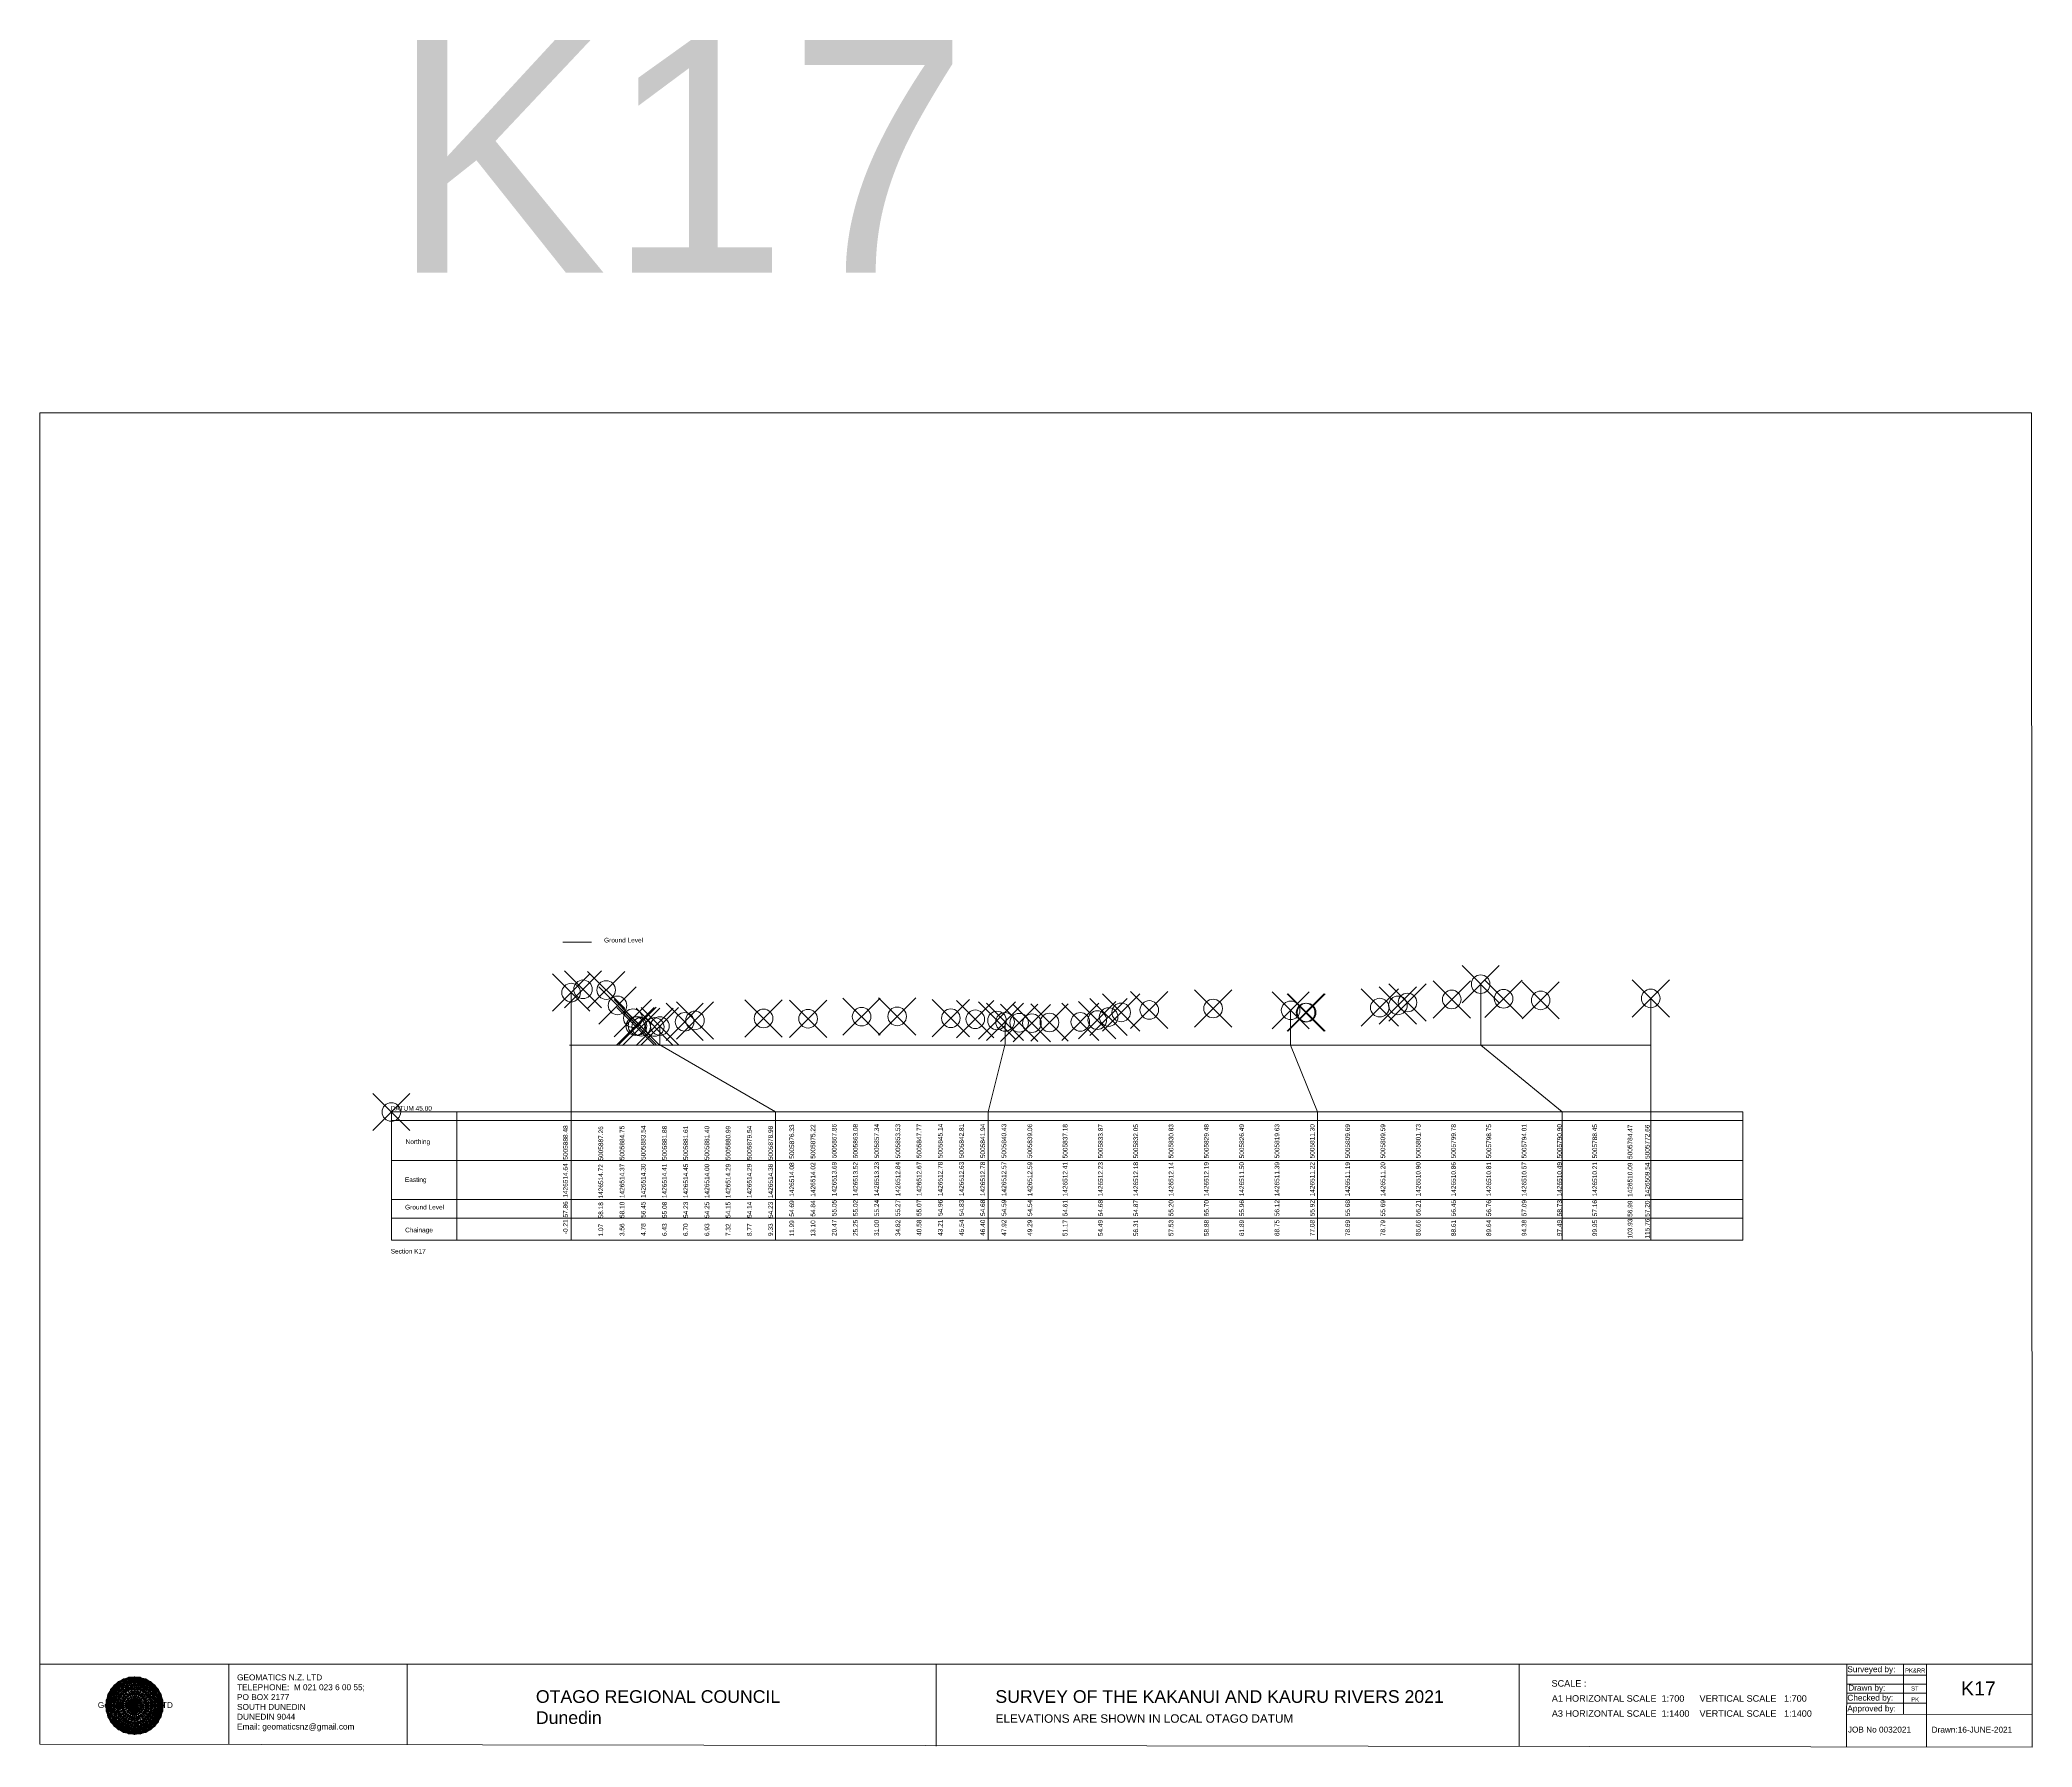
# Model space of a CAD drawing. Header units: millimetres. Extents: x -13548260 to 13046302109, y -19137686871 to 1424966580.
# Drawn here: x -1025823 to -811824, y -23210 to 160139 of the extents above; entities that cross this region are included whole.
import ezdxf

# ---------------------------------------------------------------- set-up
doc = ezdxf.new("R2010")
doc.units = ezdxf.units.MM
doc.header["$PDMODE"] = 35
doc.header["$PDSIZE"] = 2000
doc.layers.get('0').update_dxf_attribs({"lineweight": 0})
doc.layers.add('geo', color=7, linetype='Continuous', lineweight=0)
doc.styles.get("Standard").update_dxf_attribs({"font": 'arial.ttf'})

# ---------------------------------------------------------------- blocks, each defined once
blk = doc.blocks.new('Geomatics_Circle_SPT')
at = {"layer": 'geo', "color": 2, "linetype": 'Continuous', "lineweight": 0}
for p, q in [((0, 25.2), (-25.2, 0)), ((-24.7, 4.9), (-4.9, 24.7)), ((-24.7, -4.9), (4.9, 24.7)), ((-9.7, 23.3), (-23.3, 9.6)), ((9.7, 23.3), (-23.3, -9.7)), ((-21, 14), (-14, 21)), ((-21, -14), (14, 21)), ((0, 0), (-17.8, 17.8)), ((-14, 21), (21, -14)), ((23.3, -9.7), (-9.7, 23.3)), ((-4.9, 24.7), (24.7, -4.9)), ((25.2, 0), (0, 25.2)), ((0, 0), (17.8, 17.8)), ((4.9, 24.7), (24.7, 4.9)), ((23.3, 9.7), (9.7, 23.3)), ((14, 21), (21, 14)), ((17.8, 18.1), (17.8, 18.1)), ((4.9, -24.7), (-24.7, 4.9)), ((-24.7, 0), (0, -24.7)), ((-23.3, 9.7), (9.7, -23.3)), ((14, -21), (-21, 14)), ((0, 0), (-17.8, -17.8)), ((21, 14), (-14, -21)), ((-9.7, -23.3), (23.3, 9.7)), ((24.7, 4.9), (-4.9, -24.7)), ((0, 0), (17.8, -17.8)), ((0, -24.8), (25.2, 0)), ((-4.9, -24.7), (-24.7, -4.9)), ((-23.3, -9.7), (-9.7, -23.3)), ((-14, -21), (-21, -14)), ((24.7, -4.9), (4.9, -24.7)), ((9.7, -23.3), (23.3, -9.7)), ((21, -14), (14, -21)), ((-17.8, -17.8), (-17.8, -17.8)), ((4.9, -24.7), (4.9, -24.7)), ((18.1, -17.8), (18.1, -17.8))]:
    blk.add_line(p, q, dxfattribs=at)
at = {"layer": 'geo', "color": 1, "linetype": 'Continuous', "lineweight": 0}
for p, q in [((-25.2, 0), (9.7, 23.3)), ((-25.2, 0), (-9.6, 23.3)), ((-4.9, 24.8), (-24.7, -4.9)), ((4.9, 24.7), (-24.7, 4.9)), ((14, 21), (-24.7, -4.9)), ((-14, 21), (-24.7, 4.9)), ((-23.3, 9.7), (0, 25.2)), ((-23.3, -9.6), (0, 25.2)), ((-23.3, -9.6), (17.8, 17.8)), ((-23.3, 9.7), (-17.8, 17.9)), ((-23.3, -9.6), (-17.8, 17.9)), ((-23.3, 9.7), (17.8, 17.8)), ((4.9, 24.8), (-21, -14)), ((-4.9, 24.7), (-21, 14)), ((14, 21), (-21, 14)), ((-14, 21), (-21, -14)), ((-17.9, 17.6), (-17.9, 17.6)), ((-17.8, 17.8), (9.7, 23.3)), ((-17.8, 17.8), (-9.6, 23.3)), ((-17.8, -17.8), (9.7, 23.3)), ((-17.8, -17.8), (-9.7, 23.3)), ((-9.7, -23.3), (-17.8, 17.8)), ((-17.8, 17.8), (9.7, -23.3)), ((-17.8, 17.8), (23.3, -9.6)), ((-17.8, 17.8), (23.3, 9.7)), ((4.9, 24.7), (-14, 21)), ((-4.9, 24.7), (-14, -20.9)), ((0, 0), (-14, 21)), ((-14, 21), (-4.9, -24.7)), ((-14, 21), (-14, 21)), ((24.7, -4.9), (-14, 21)), ((21, 14), (-14, 21)), ((-9.8, 23.1), (-9.8, 23.1)), ((-9.7, 23.3), (0, 25.2)), ((-9.7, 23.3), (0, -25.2)), ((-9.7, -23.3), (0, 25.2)), ((-9.6, 23.3), (17.8, -17.8)), ((-9.6, 23.3), (25.2, 0)), ((-9.6, 23.3), (17.8, 17.8)), ((-9.6, -23.3), (17.8, 17.9)), ((0, 0), (-4.9, 24.7)), ((-4.9, 24.7), (-4.9, 24.7)), ((21, -14), (-4.9, 24.7)), ((24.8, 4.9), (-4.9, 24.7)), ((14, 21), (-4.9, 24.7)), ((-0.2, 25.1), (-0.2, 25.1)), ((0, 25.2), (9.7, -23.3)), ((0, 25.2), (23.3, -9.7)), ((0, 25.2), (23.3, 9.7)), ((0, 25.2), (9.7, 23.3)), ((0, 0), (4.9, 24.7)), ((0, -25.2), (9.7, 23.3)), ((0, 0), (14, 21)), ((21, 14), (4.9, 24.8)), ((14, -21), (4.9, 24.7)), ((24.7, -4.9), (4.9, 24.7)), ((4.9, 24.7), (4.9, 24.7)), ((4.9, -24.7), (14, 21)), ((9.4, 23.3), (9.4, 23.3)), ((9.7, 23.3), (17.8, -17.8)), ((9.7, 23.3), (25.2, 0)), ((9.7, 23.3), (17.8, 17.9)), ((17.8, 17.8), (9.7, -23.3)), ((21, -14), (14, 21)), ((24.7, 4.9), (14, 21)), ((14, 21), (14, 21)), ((17.6, 17.9), (17.6, 17.9)), ((17.8, 17.8), (23.3, -9.7)), ((17.8, 17.8), (23.3, 9.7)), ((-25.2, 0), (23.3, 9.7)), ((-25.2, 0), (-23.3, 9.7)), ((-23.3, -9.7), (-25.2, 0)), ((-9.6, -23.3), (-25.2, 0)), ((9.7, -23.3), (-25.2, 0)), ((21, 14), (-24.7, 4.9)), ((-21, 14), (-24.7, -4.9)), ((0, 0), (-24.7, 4.9)), ((-24.7, 4.9), (-21, -14)), ((-24.7, 4.9), (-4.9, -24.7)), ((-24.7, 4.9), (14, -21)), ((-24.7, 4.9), (-24.7, 4.9)), ((0, 0), (-24.7, -4.9)), ((-17.8, -17.8), (-23.3, 9.7)), ((0, -25.2), (-23.3, 9.7)), ((-23.3, 9.7), (17.8, -17.8)), ((-23.3, 9.7), (25.2, 0)), ((-23.3, 9.4), (-23.3, 9.4)), ((-23.3, -9.7), (25.2, 0)), ((0, 0), (-21, 14)), ((-21, 14), (-14, -21)), ((-21, 14), (4.9, -24.7)), ((-21, 14), (-21, 14)), ((24.7, 4.9), (-21, 14)), ((0, 0), (-21, -14)), ((-17.8, -17.8), (23.3, 9.7)), ((-14, -21), (24.7, 4.9)), ((0, 0), (-14, -21)), ((25.2, 0), (-9.6, -23.3)), ((-4.9, -24.7), (21, 14)), ((0, 0), (-4.9, -24.7)), ((0, 0), (21, 14)), ((23.3, 9.7), (0, -25.2)), ((0, 0), (24.8, 4.9)), ((0, 0), (4.9, -24.7)), ((0, 0), (14, -21)), ((0, 0), (21, -14)), ((0, 0), (24.8, -4.9)), ((4.9, -24.7), (24.7, 4.9)), ((25.2, 0), (9.7, -23.3)), ((14, -21), (21, 14)), ((23.3, 9.7), (17.8, -17.8)), ((24.7, -4.9), (21, 14)), ((21, 14), (21, 14)), ((21, -14), (24.7, 4.9)), ((23.1, 9.8), (23.1, 9.8)), ((23.3, 9.7), (25.2, 0)), ((25.2, 0), (23.3, -9.6)), ((24.7, 4.9), (24.7, 4.9)), ((25.1, 0.2), (25.1, 0.2)), ((-25.2, 0), (23.3, -9.7)), ((-25.1, -0.2), (-25.1, -0.2)), ((-24.7, -4.9), (-24.7, -4.9)), ((-24.7, -4.9), (-14, -21)), ((-24.7, -4.9), (4.9, -24.7)), ((-24.7, -4.9), (21, -14)), ((-17.8, -17.8), (-23.3, -9.7)), ((0, -25.2), (-23.3, -9.6)), ((17.8, -17.8), (-23.3, -9.6)), ((-23.1, -9.8), (-23.1, -9.8)), ((-21, -14), (24.7, -4.9)), ((-21, -14), (-21, -14)), ((-21, -14), (-4.9, -24.7)), ((-21, -14), (14, -21)), ((23.3, -9.7), (-17.8, -17.8)), ((-14, -21), (21, -14)), ((-4.9, -24.7), (24.7, -4.9)), ((23.3, -9.6), (0, -25.2)), ((4.9, -24.7), (21, -14)), ((14, -21), (24.7, -4.9)), ((23.3, -9.6), (17.8, -17.8)), ((21, -14), (21, -14)), ((23.3, -9.4), (23.3, -9.4)), ((24.7, -4.9), (24.7, -4.9)), ((-9.6, -23.3), (-17.8, -17.8)), ((9.7, -23.3), (-17.8, -17.8)), ((-17.6, -17.9), (-17.6, -17.9)), ((-14, -21), (-14, -21)), ((-14, -21), (4.9, -24.7)), ((17.8, -17.8), (-9.7, -23.3)), ((0, -25.2), (-9.7, -23.3)), ((-9.4, -23.3), (-9.4, -23.3)), ((-4.9, -24.7), (14, -21)), ((-4.9, -24.7), (-4.9, -24.7)), ((9.7, -23.3), (0, -25.2)), ((0.2, -25.1), (0.2, -25.1)), ((4.9, -24.7), (4.9, -24.7)), ((17.8, -17.8), (9.7, -23.3)), ((9.8, -23.1), (9.8, -23.1)), ((14, -21), (14, -21)), ((17.9, -17.6), (17.9, -17.6))]:
    blk.add_line(p, q, dxfattribs=at)
at = {"layer": 'geo', "color": 114, "linetype": 'Continuous', "lineweight": 0}
for p, q in [((17.9, 17.8), (-25.2, 0)), ((-24.7, 4.9), (14, 21)), ((9.7, 23.3), (-23.3, 9.7)), ((-20.9, 14), (4.9, 24.7)), ((0, 25.2), (-17.8, 17.8)), ((-17.8, 17.8), (0, -25.2)), ((-14, 21), (-4.9, 24.7)), ((4.9, -24.7), (-14, 21)), ((0, 0), (-9.7, 23.3)), ((-4.9, 24.7), (14, -21)), ((17.8, -17.8), (0, 25.2)), ((0, 0), (9.7, 23.3)), ((4.9, 24.7), (21, -14)), ((23.3, -9.7), (9.7, 23.3)), ((14, 21), (24.7, -4.9)), ((25.2, 0), (17.8, 17.8)), ((-24.7, -4.9), (21, 14)), ((-14, -21), (-24.7, 4.9)), ((0, 0), (-23.3, 9.7)), ((-23.3, 9.7), (-9.7, -23.3)), ((0, 0), (-23.3, -9.7)), ((-4.9, -24.7), (-21, 14)), ((24.8, 4.9), (-20.9, -14)), ((0, 0), (-9.7, -23.3)), ((0, 0), (23.3, 9.7)), ((0, 0), (9.7, -23.3)), ((0, 0), (23.3, -9.7)), ((21, 14), (24.7, 4.9)), ((-25.2, 0), (-17.8, -17.8)), ((-21, -14), (-24.7, -4.9)), ((-17.8, -17.8), (25.2, 0)), ((24.8, -4.9), (-14, -21)), ((-9.6, -23.3), (23.3, -9.7)), ((21, -14), (-4.9, -24.8)), ((0, -25.2), (17.9, -17.8)), ((14, -21), (4.9, -24.8))]:
    blk.add_line(p, q, dxfattribs=at)
at = {"layer": 'geo', "color": 250, "linetype": 'Continuous', "lineweight": 0}
for p, q in [((-17.8, 17.8), (17.8, 17.8)), ((-17.8, -17.8), (-17.8, 17.8)), ((-14, 21), (-14, 21)), ((14, 21), (-14, 21)), ((-14, 20.9), (-14, -21)), ((-9.7, 23.3), (9.7, 23.3)), ((-9.7, -23.3), (-9.7, 23.3)), ((-4.9, 24.7), (4.9, 24.7)), ((-4.9, 24.7), (-4.9, -24.7)), ((0, 0), (0, 25.2)), ((4.9, 24.7), (4.9, -24.7)), ((9.7, -23.3), (9.7, 23.3)), ((14, 21), (14, -21)), ((17.8, -17.8), (17.8, 17.8)), ((0, 0), (-25.2, 0)), ((24.7, 4.9), (-24.7, 4.9)), ((-24.7, 4.9), (-24.7, -4.9)), ((-23.3, 9.7), (23.3, 9.7)), ((-23.3, 9.7), (-23.3, 9.7)), ((-23.3, -9.7), (-23.3, 9.7)), ((21, 14), (-21, 14)), ((-21, 14), (-21, -14)), ((0, 0), (0, -25.2)), ((0, 0), (25.2, 0)), ((21, 14), (21, 14)), ((21, -14), (21, 14)), ((23.3, 9.7), (23.3, -9.7)), ((24.7, 4.9), (24.7, 4.9)), ((24.7, -4.9), (24.7, 4.9)), ((-24.7, -4.9), (24.7, -4.9)), ((23.3, -9.7), (-23.3, -9.7)), ((-21, -14), (21, -14)), ((17.8, -17.8), (-17.8, -17.8)), ((-14, -21), (14, -21)), ((9.7, -23.3), (-9.7, -23.3)), ((-4.9, -24.7), (4.9, -24.7))]:
    blk.add_line(p, q, dxfattribs=at)
blk = doc.blocks.new('GeomaticsNZ TITLE BLOCK')
at = {"color": 7, "linetype": 'Continuous', "lineweight": 0}
for p, q in [((0, 94.9), (0, 1579.2)), ((0, 1579.2), (2363.4, 1579.2)), ((2363.4, 1579.2), (2364, 94.9)), ((2364, 94.9), (0, 94.9)), ((0, 94.9), (0, 0)), ((15.9, 94.9), (2364, 94.9)), ((224.3, 95.2), (224.3, -0.3)), ((2364, 94.9), (382.6, 94.9)), ((435.8, 95.2), (435.8, -0.7)), ((1063.4, 94.9), (1063.4, -2.4)), ((1755.4, 94.9), (1755.4, -2.6)), ((2143.9, 94.9), (2143.7, -3)), ((2211.5, 94.9), (2211.5, 36.1)), ((2238.6, 94.8), (2238.6, -3.2)), ((2364, -3.5), (2364, 94.9)), ((2143.9, 81.9), (2238.6, 81.7)), ((2143.9, 71), (2238.6, 71)), ((2143.6, 60.4), (2238.6, 60.4)), ((2143.8, 48.6), (2238.6, 48.6)), ((2143.8, 35.4), (2364, 35.3)), ((0, 0), (2364, -3.5))]:
    blk.add_line(p, q, dxfattribs=at)
at = {"color": 7, "linetype": 'Continuous', "lineweight": 0, "xscale": 1.36, "yscale": 1.36, "zscale": 1.36}
blk.add_blockref('Geomatics_Circle_SPT', (112.4, 45.7), dxfattribs=at)
at = {"color": 7, "linetype": 'Continuous', "lineweight": 0}
for s, p in [('PK&RR', (2213.2, 84.8)), ('ST', (2220.3, 63.6)), ('PK', (2220.4, 50.6))]:
    blk.add_text(s, height=5, dxfattribs=at).set_placement(p)
at = {"color": 7, "linetype": 'Continuous', "lineweight": 0, "attachment_point": 1}
for s, width, heights, insert, char_height in [('{\\C256;GEOMATICS N.Z. LTD                   \\PTELEPHONE:  M 021 023 6 00 55;\\PPO BOX 2177\\PSOUTH DUNEDIN\\PDUNEDIN 9044\\PEmail: geomaticsnz@gmail.com}', 3535.727, [94.7], (234, 82.7), 7), ('{\\C256;Surveyed by:}', 3535.727, [0], (2144.7, 92.4), 7), ('{\\C256;Geomatics N.Z. LTD                   }', 125.079, [15.8], (68.8, 49.9), 7), ('{\\C256;OTAGO REGIONAL COUNCIL\\PDunedin}', 3535.727, [0], (588.6, 64), 15), ('{\\C256;SURVEY OF THE KAKANUI AND KAURU RIVERS 2021}', 3535.727, [0], (1133.8, 64), 15), ('{\\C256;Checked by:}', 3535.727, [0], (2144.7, 58.6), 7), ('{\\C256;Drawn by:}', 3535.727, [0], (2145.8, 70.4), 7), ('{\\C256;ELEVATIONS ARE SHOWN IN LOCAL OTAGO DATUM}', 3535.727, [0], (1134.1, 35.4), 10), ('{\\C256;Approved by:}', 3535.727, [0], (2144.7, 45.9), 7), ('{\\C256;JOB No 0032021}', 3535.727, [0], (2145.3, 20.8), 7), ('{\\C256;Drawn:16-JUNE-2021}', 3535.727, [0], (2244.7, 20.7), 7)]:
    blk.add_mtext_dynamic_manual_height_columns(s, width=width, gutter_width=159, heights=heights, dxfattribs=dict(at, insert=insert, char_height=char_height))

msp = doc.modelspace()

# ---------------------------------------------------------------- linework, layer by layer
at = {"color": 1, "linetype": 'Continuous', "lineweight": 0}
msp.add_line((-969649.758, 63229.79), (-966577.586, 63229.79), dxfattribs=at)
for p, q in [((-968760.317, 57822.549), (-968760.317, 31248.305)), ((-842905.665, 45000), (-842905.665, 31248.305))]:
    msp.add_line(p, q)
at = {"color": 40, "true_color": 0xf8d731}
msp.add_line((-852795.059, 57200), (-852795.059, 31248.305), dxfattribs=at)
at = {"linetype": 'Continuous', "lineweight": 0}
msp.add_line((-968939.272, 52181.351), (-852795.059, 52181.351), dxfattribs=at)
at = {"color": 7}
msp.add_line((-988063.838, 45000), (-842905.665, 45000), dxfattribs=at)
msp.add_line((-988063.838, 45000), (-842905.665, 45000), dxfattribs=at)
msp.add_line((-988063.838, 45000), (-842905.665, 45000), dxfattribs=at)
at = {"color": 7, "linetype": 'Continuous', "lineweight": 0}
for p, q in [((-988063.838, 45000), (-988063.838, 31248.305)), ((-988063.838, 45000), (-842905.665, 45000)), ((-981050.688, 45000), (-981050.688, 31248.305)), ((-988063.838, 44076.552), (-842905.665, 44076.552)), ((-988063.838, 39805.14), (-842905.665, 39805.14)), ((-988063.838, 35602.182), (-842905.665, 35602.182)), ((-988063.838, 33593.469), (-842905.665, 33593.469)), ((-988063.838, 31248.305), (-842905.665, 31248.305)), ((-984882.674, 29878.784), (-984882.674, 29878.784))]:
    msp.add_line(p, q, dxfattribs=at)
at = {"color": 40, "true_color": 0xf8d731}
for points in [[(-871058.903, 58729), (-871058.903, 52181.351), (-862292.817, 45000), (-862292.817, 31248.305)], [(-891471.558, 55919), (-891471.558, 52181.351), (-888579.55, 45000), (-888579.55, 31248.305)], [(-959221.18, 54227), (-959215.803, 52207.237), (-946821.577, 45000), (-946821.577, 31248.305)], [(-922149.596, 54678), (-922143.281, 52305.932), (-923969.026, 45000), (-923969.026, 31248.305)]]:
    msp.add_lwpolyline(points, dxfattribs=at)
for p in [(-967483.353, 58177), (-964989.072, 58097), (-871058.903, 58729), (-968760.317, 57822.549), (-963777.16, 56447), (-906658.509, 55958), (-899800.945, 56118), (-891471.558, 55919), (-881896.586, 56209), (-879946.607, 56449), (-878915.421, 56759), (-874169.539, 57089), (-868599.263, 57159), (-864617.778, 56989), (-852795.059, 57200), (-962121.29, 55077), (-961851.865, 54227), (-961622.693, 54247), (-961228.618, 54147), (-959779.215, 54137), (-956564.153, 54687), (-955452.685, 54837), (-948085.394, 55047), (-943302.421, 55017), (-937555.376, 55238), (-933731.679, 55268), (-927970.041, 55068), (-925347.179, 54958), (-923012.994, 54828), (-920632.539, 54588), (-919264.429, 54538), (-917378.712, 54608), (-914064.088, 54678), (-912243.588, 54868), (-911022.979, 55198), (-909676.108, 55698), (-889861.74, 55679), (-889762.252, 55689)]:
    msp.add_point(p)
for p in [(-959221.18, 54227), (-922149.596, 54678)]:
    msp.add_point(p, dxfattribs=at)
at = {"color": 7, "linetype": 'Continuous', "lineweight": 0}
msp.add_point((-988063.838, 45000), dxfattribs=at)

# ---------------------------------------------------------------- block references
at = {"color": 7, "linetype": 'Continuous', "lineweight": 0, "xscale": 90.52460151977424, "yscale": 90.52460151977424, "zscale": 90.52460151977424}
msp.add_blockref('GeomaticsNZ TITLE BLOCK', (-1025822.675, -22888.858), dxfattribs=at)

# ---------------------------------------------------------------- texts
at = {"color": 7, "linetype": 'Continuous', "lineweight": 0}
for s, height, p in [('Ground Level', 500, (-965218.813, 63207.586)), ('DATUM 45.00', 500, (-988134.584, 45146.766)), ('Northing', 500, (-986537.579, 41560.657)), ('Easting', 500, (-986610.383, 37481.59)), ('Ground Level', 500, (-986592.307, 34533.521)), ('Chainage', 500, (-986589.919, 32077.102)), ('Section K17', 500, (-988134.595, 29797.682)), ('SCALE :  ', 700, (-863450.379, -16713.141)), ('K17', 1500, (-819464.35, -17657.439)), ('A1 HORIZONTAL SCALE  1:700      VERTICAL SCALE   1:700 ', 700, (-863417.978, -18330.82)), ('A3 HORIZONTAL SCALE  1:1400    VERTICAL SCALE   1:1400 ', 700, (-863417.978, -19948.499))]:
    msp.add_text(s, height=height, dxfattribs=at).set_placement(p)
for s, p in [(' -0.21 57.86  1426514.64  5005888.48', (-969113.197, 31681.646)), ('1.07   58.18  1426514.72  5005887.26', (-965316.321, 31627.758)), ('3.56   58.10  1426514.37  5005884.75', (-963037.621, 31674.484)), ('4.78   56.45  1426514.30  5005883.54', (-960758.581, 31694.948)), ('6.43   55.08  1426514.41  5005881.88', (-958479.54, 31677.554)), ('6.70   54.23  1426514.45  5005881.61', (-956200.5, 31677.554)), ('6.93   54.25  1426514.00  5005881.40', (-953921.459, 31677.554)), ('7.32   54.15  1426514.29  5005880.99', (-951642.418, 31670.732)), ('8.77   54.14  1426514.29  5005879.54', (-949363.378, 31675.507)), ('9.33   54.23  1426514.38  5005878.98', (-947084.678, 31674.825)), ('11.99  54.69  1426514.08  5005876.33', (-944805.638, 31627.758)), ('13.10  54.84  1426514.02  5005875.22', (-942526.597, 31627.758)), ('20.47  55.05  1426513.69  5005867.86', (-940247.556, 31683.352)), ('25.25  55.02  1426513.52  5005863.08', (-937968.516, 31683.352)), ('31.00  55.24  1426513.23  5005857.34', (-935689.475, 31674.484)), ('34.82  55.27  1426512.84  5005853.53', (-933410.434, 31674.484)), ('40.58  55.07  1426512.67  5005847.77', (-931131.394, 31694.948)), ('43.21  54.96  1426512.78  5005845.14', (-928852.694, 31694.948)), ('45.54  54.83  1426512.63  5005842.81', (-926573.654, 31694.948)), ('46.40  54.68  1426512.78  5005841.94', (-924294.613, 31694.948)), ('47.92  54.59  1426512.57  5005840.43', (-922015.914, 31694.948)), ('49.29  54.54  1426512.59  5005839.06', (-919234.827, 31686.08)), ('51.17  54.61  1426512.41  5005837.18', (-915442.37, 31665.957)), ('54.49  54.68  1426512.23  5005833.87', (-911649.912, 31665.957)), ('56.31  54.87  1426512.18  5005832.05', (-907857.455, 31665.957)), ('57.53  55.20  1426512.14  5005830.83', (-904064.998, 31665.957)), ('58.88  55.70  1426512.19  5005829.48', (-900272.541, 31665.957)), ('61.89  55.96  1426511.50  5005826.49', (-896480.425, 31668.686)), ('68.75  56.12  1426511.39  5005819.63', (-892688.309, 31668.686)), ('77.08  55.92  1426511.22  5005811.30', (-888895.852, 31661.865)), ('78.69  55.68  1426511.19  5005809.69', (-885103.395, 31661.865)), ('78.79  55.69  1426511.20  5005809.59', (-881311.279, 31661.865)), ('86.66  56.21  1426510.90  5005801.73', (-877519.163, 31666.64)), ('88.61  56.45  1426510.86  5005799.78', (-873726.706, 31666.64)), ('89.64  56.76  1426510.81  5005798.75', (-869934.59, 31666.64)), ('94.38  57.09  1426510.57  5005794.01', (-866142.474, 31665.957)), ('97.49  58.73  1426510.49  5005790.90', (-862350.017, 31665.957)), ('99.95  57.16  1426510.21  5005788.45', (-858557.56, 31665.957)), ('103.93 56.99  1426510.09  5005784.47', (-854765.444, 31411.818)), ('115.76 57.20  1426509.54  5005772.66', (-852913.803, 31411.818))]:
    msp.add_text(s, height=500, rotation=90).set_placement(p)
at = {"insert": (-988183.454, 160139.013), "char_height": 25000, "attachment_point": 1}
msp.add_mtext_dynamic_manual_height_columns('K17', width=97508.68034, gutter_width=25000, heights=[0], dxfattribs=at)

doc.saveas('drawing.dxf')
